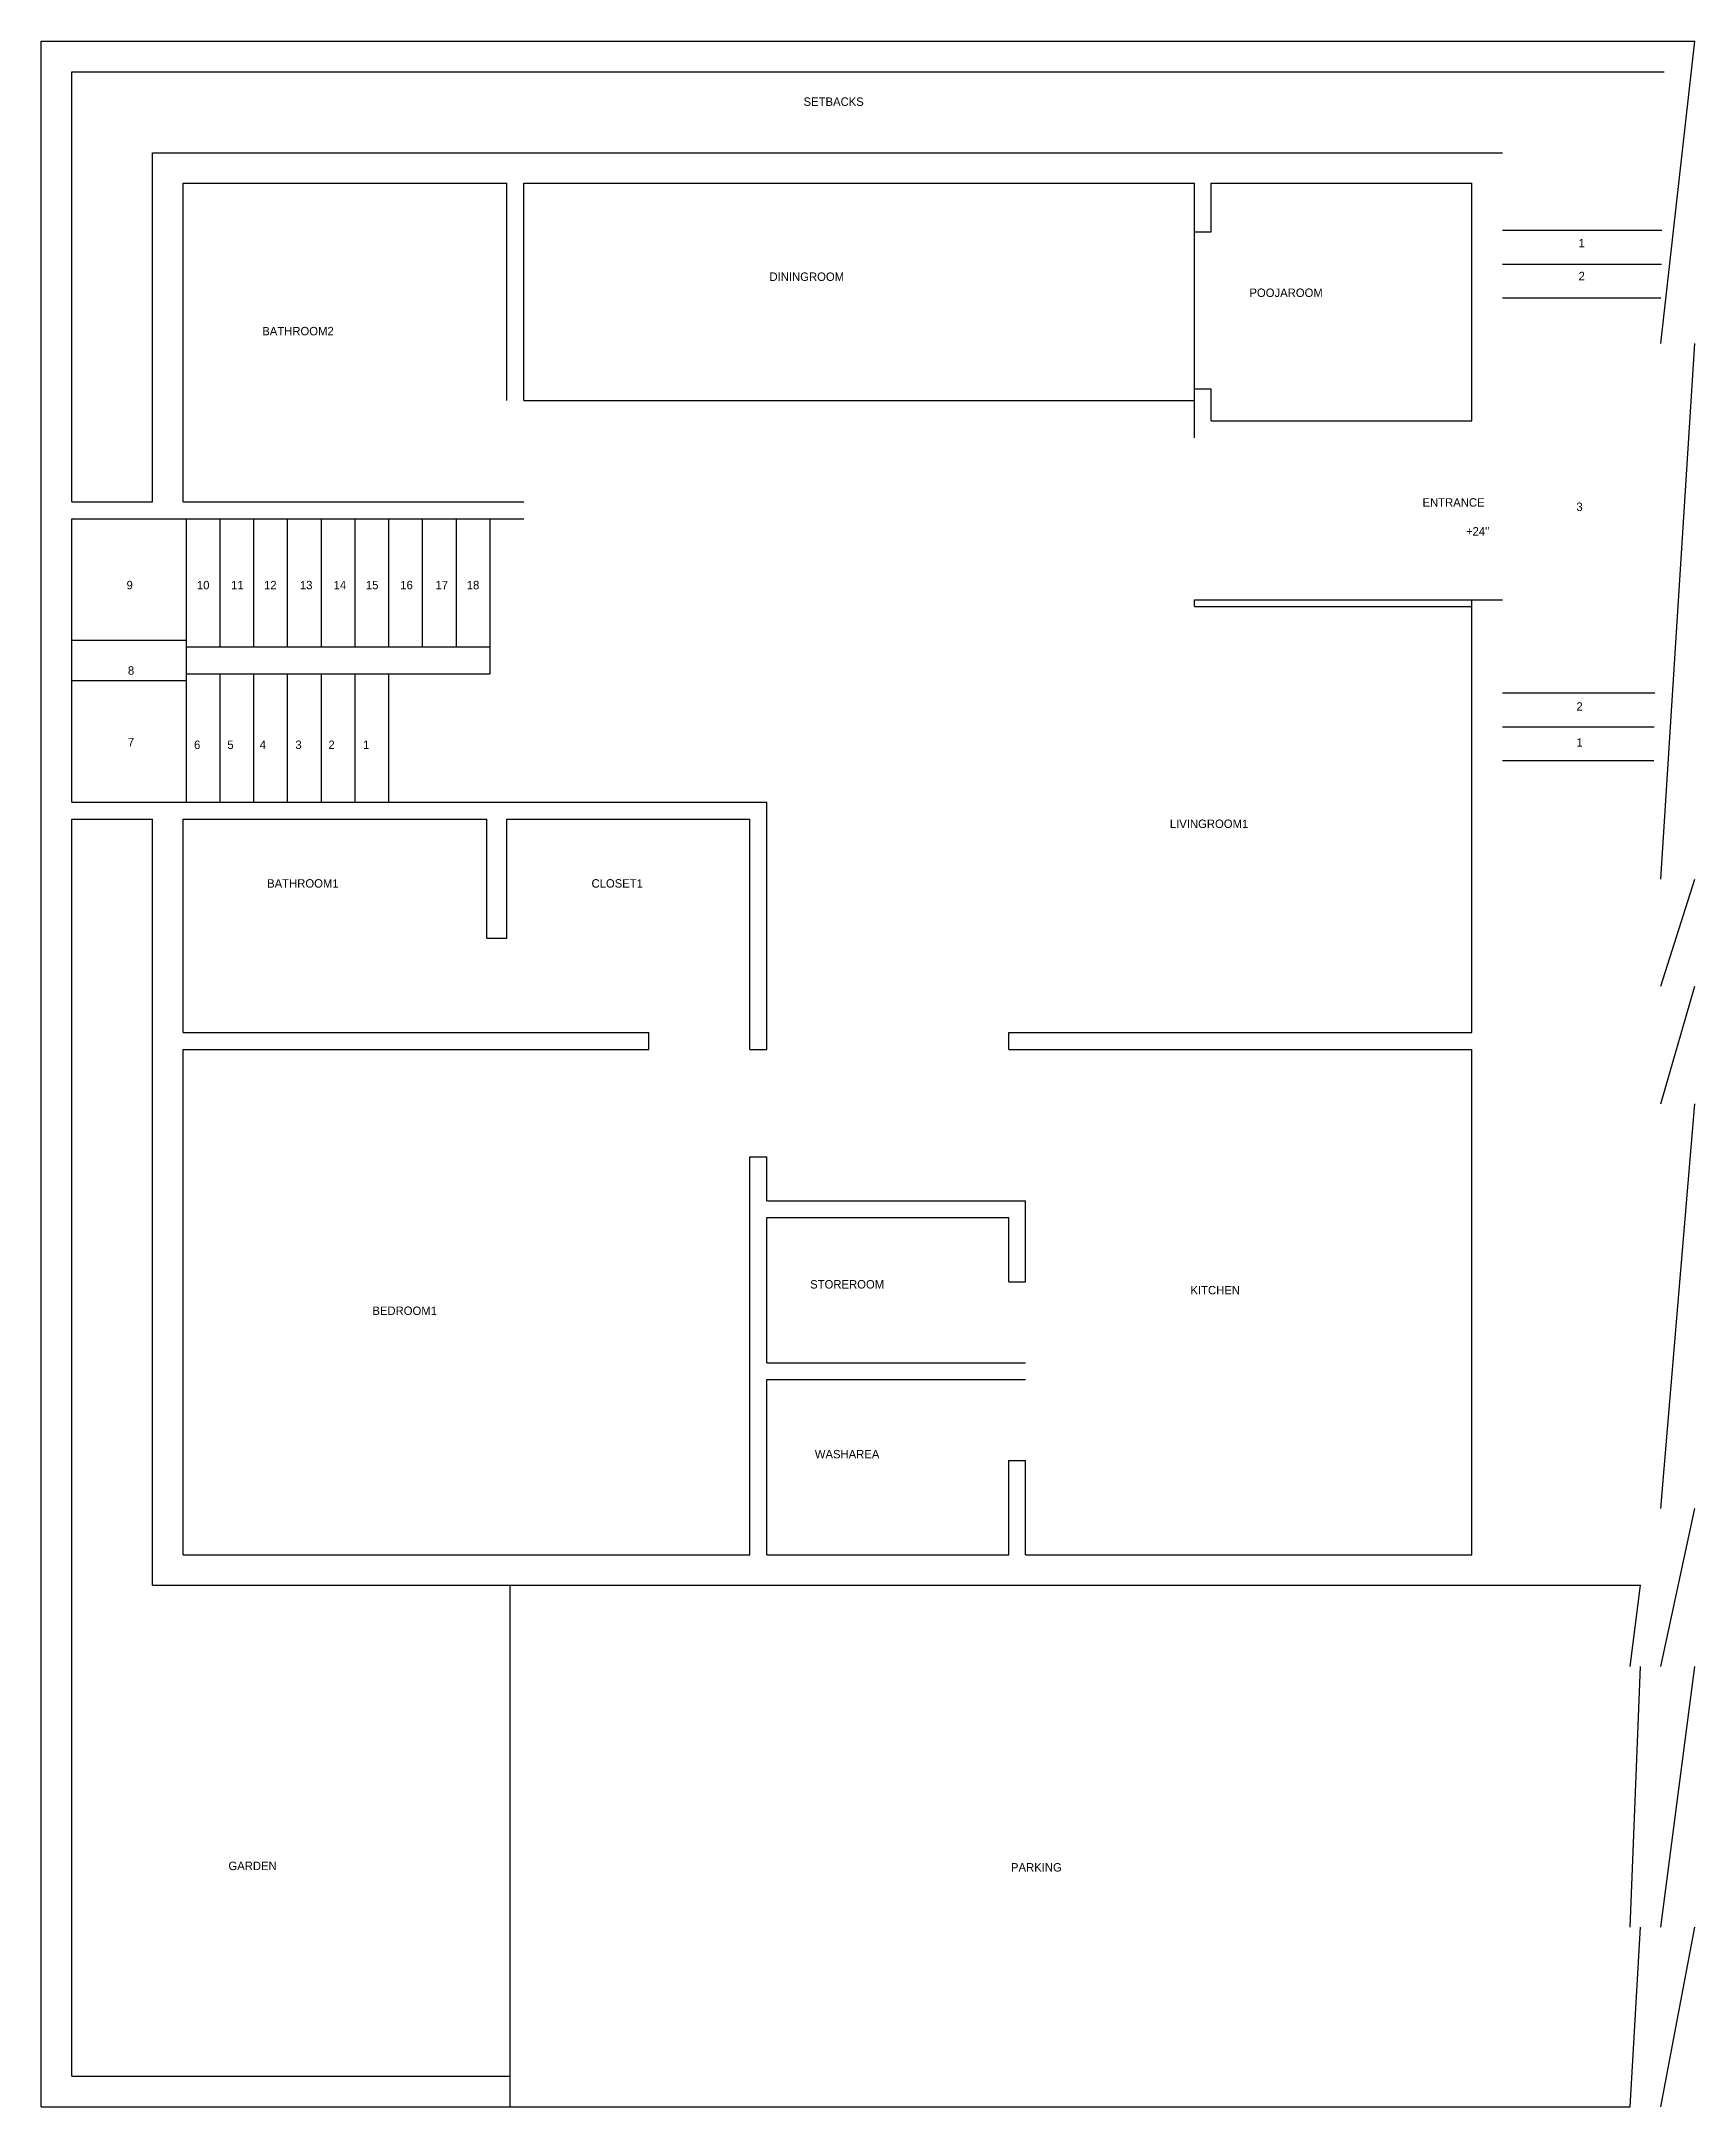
# Model space of a CAD drawing. Header units: metres. Extents: x 0 to 1097, y 0 to 612.
# Drawn here: x 0 to 490, y 0 to 612 of the extents above; entities that cross this region are included whole.
import ezdxf

# ---------------------------------------------------------------- set-up
doc = ezdxf.new("R2010")
doc.units = ezdxf.units.M
for name, color, linetype in [('BathRoom1', 7, 'Continuous'), ('BathRoom2', 7, 'Continuous'), ('BedRoom1', 7, 'Continuous'), ('Boundary', 7, 'Continuous'), ('Closet1', 7, 'Continuous'), ('DiningRoom', 7, 'Continuous'), ('Entrance_Staircase', 7, 'Continuous'), ('Garden', 7, 'Continuous'), ('Kitchen', 7, 'Continuous'), ('LivingRoom1', 7, 'Continuous'), ('Parking', 7, 'Continuous'), ('PoojaRoom', 7, 'Continuous'), ('Setbacks', 7, 'Continuous'), ('Staircase', 7, 'Continuous'), ('StoreRoom', 7, 'Continuous'), ('WashArea', 7, 'Continuous')]:
    doc.layers.add(name, color=color, linetype=linetype)

msp = doc.modelspace()

# ---------------------------------------------------------------- texts
at = {"layer": 'BathRoom1', "insert": (66.93, 363.72), "char_height": 2.5, "attachment_point": 1}
msp.add_mtext('BATHROOM1', dxfattribs=at)
at = {"layer": 'BathRoom2', "insert": (65.48, 527.37), "char_height": 2.5, "attachment_point": 1}
msp.add_mtext('BATHROOM2', dxfattribs=at)
at = {"layer": 'BedRoom1', "insert": (98.12, 237.1), "char_height": 2.5, "attachment_point": 1}
msp.add_mtext('BEDROOM1', dxfattribs=at)
at = {"layer": 'Closet1', "insert": (163.06, 363.72), "char_height": 2.5, "attachment_point": 1}
msp.add_mtext('CLOSET1', dxfattribs=at)
at = {"layer": 'DiningRoom', "insert": (215.81, 543.5), "char_height": 2.5, "attachment_point": 1}
msp.add_mtext('DININGROOM', dxfattribs=at)
at = {"layer": 'Entrance_Staircase', "char_height": 2.5, "attachment_point": 1}
for s, insert in [('1', (455.59, 553.45)), ('2', (455.59, 543.69)), ('ENTRANCE', (409.34, 476.61)), ('3', (454.95, 475.33)), ("+24''", (422.22, 468.05)), ('2', (454.95, 416.16)), ('1', (454.95, 405.49))]:
    msp.add_mtext(s, dxfattribs=dict(at, insert=insert))
at = {"layer": 'Garden', "insert": (55.46, 72.6), "char_height": 2.5, "attachment_point": 1}
msp.add_mtext('GARDEN', dxfattribs=at)
at = {"layer": 'Kitchen', "insert": (340.58, 243.2), "char_height": 2.5, "attachment_point": 1}
msp.add_mtext('KITCHEN', dxfattribs=at)
at = {"layer": 'LivingRoom1', "insert": (334.47, 381.39), "char_height": 2.5, "attachment_point": 1}
msp.add_mtext('LIVINGROOM1', dxfattribs=at)
at = {"layer": 'Parking', "insert": (287.38, 72.17), "char_height": 2.5, "attachment_point": 1}
msp.add_mtext('PARKING', dxfattribs=at)
at = {"layer": 'PoojaRoom', "insert": (358.04, 538.74), "char_height": 2.5, "attachment_point": 1}
msp.add_mtext('POOJAROOM', dxfattribs=at)
at = {"layer": 'Setbacks', "insert": (225.91, 595.36), "char_height": 2.5, "attachment_point": 1}
msp.add_mtext('SETBACKS', dxfattribs=at)
at = {"layer": 'Staircase', "char_height": 2.5, "attachment_point": 1}
for s, insert in [('9', (25.26, 452.12)), ('10', (46.11, 452.12)), ('11', (56.24, 452.12)), ('12', (66, 452.12)), ('13', (76.64, 452.12)), ('14', (86.64, 452.12)), ('15', (96.19, 452.12)), ('16', (106.39, 452.12)), ('17', (116.83, 452.12)), ('18', (126.08, 452.12)), ('8', (25.67, 426.82)), ('7', (25.67, 405.6)), ('6', (45.27, 404.79)), ('5', (55.14, 404.8)), ('4', (64.72, 404.8)), ('3', (75.31, 404.8)), ('2', (85.1, 404.8)), ('1', (95.36, 404.8))]:
    msp.add_mtext(s, dxfattribs=dict(at, insert=insert))
at = {"layer": 'StoreRoom', "insert": (227.86, 244.94), "char_height": 2.5, "attachment_point": 1}
msp.add_mtext('STOREROOM', dxfattribs=at)
at = {"layer": 'WashArea', "insert": (229.24, 194.61), "char_height": 2.5, "attachment_point": 1}
msp.add_mtext('WASHAREA', dxfattribs=at)

# ---------------------------------------------------------------- linework, layer by layer
at = {"layer": 'BathRoom1'}
for p, q in [((42, 318.3), (42, 381.55)), ((42, 381.55), (132, 381.55)), ((132, 346.23), (132, 381.55)), ((132, 346.23), (138, 346.23)), ((42, 318.3), (137.6, 318.3))]:
    msp.add_line(p, q, dxfattribs=at)
at = {"layer": 'BathRoom2'}
for p, q in [((42, 475.55), (42, 570)), ((42, 570), (138, 570)), ((138, 505.55), (138, 570)), ((42, 475.55), (143, 475.55))]:
    msp.add_line(p, q, dxfattribs=at)
at = {"layer": 'BedRoom1'}
for p, q in [((42, 163.5), (42, 313.3)), ((42, 313.3), (180, 313.3)), ((210, 313.3), (215, 313.3)), ((210, 163.5), (210, 281.43)), ((210, 281.43), (215, 281.43)), ((42, 163.5), (210, 163.5))]:
    msp.add_line(p, q, dxfattribs=at)
at = {"layer": 'Boundary'}
for p, q in [((0, 0), (0, 612)), ((0, 612), (490, 612)), ((480, 522.43), (490, 612)), ((480, 363.72), (490, 522.43)), ((480, 332.02), (490, 363.72)), ((480, 297.12), (490, 332.02)), ((480, 177.22), (490, 297.12)), ((480, 130.45), (490, 177.22)), ((480, 53.2), (490, 130.45)), ((480, 0), (490, 53.2)), ((0, 0), (139, 0))]:
    msp.add_line(p, q, dxfattribs=at)
at = {"layer": 'Closet1'}
for p, q in [((138, 346.23), (138, 381.55)), ((138, 381.55), (210, 381.55)), ((210, 313.3), (210, 381.55)), ((137.6, 318.3), (180, 318.3)), ((180, 313.3), (180, 318.3))]:
    msp.add_line(p, q, dxfattribs=at)
at = {"layer": 'DiningRoom'}
for p, q in [((143, 505.55), (143, 570)), ((143, 570), (341.72, 570)), ((341.72, 555.5), (341.72, 570)), ((341.72, 494.55), (341.72, 509.05)), ((143, 505.55), (341.72, 505.55))]:
    msp.add_line(p, q, dxfattribs=at)
at = {"layer": 'Entrance_Staircase'}
for p, q in [((433, 556), (480.28, 556)), ((433, 546), (480.13, 546)), ((433, 536), (479.98, 536)), ((433, 418.9), (478.17, 418.9)), ((433, 408.9), (478.02, 408.9)), ((433, 398.9), (477.87, 398.9))]:
    msp.add_line(p, q, dxfattribs=at)
at = {"layer": 'Garden'}
for p, q in [((9, 9), (9, 381.55)), ((9, 381.55), (33, 381.55)), ((33, 154.5), (33, 381.55)), ((33, 154.5), (139, 154.5)), ((139, 0), (139, 154.5)), ((9, 9), (139, 9))]:
    msp.add_line(p, q, dxfattribs=at)
at = {"layer": 'Kitchen'}
for p, q in [((286.72, 313.3), (286.72, 318.3)), ((286.72, 313.3), (424, 313.3)), ((424, 163.5), (424, 313.3)), ((215, 268.43), (215, 281.43)), ((215, 268.43), (291.72, 268.43)), ((291.72, 244.43), (291.72, 268.43)), ((291.72, 163.5), (291.72, 191.43)), ((291.72, 163.5), (424, 163.5))]:
    msp.add_line(p, q, dxfattribs=at)
at = {"layer": 'LivingRoom1'}
for p, q in [((341.72, 444.55), (341.72, 446.55)), ((341.72, 446.55), (433, 446.55)), ((341.72, 444.55), (424, 444.55)), ((424, 318.3), (424, 446.55)), ((215, 313.3), (215, 386.55)), ((286.72, 318.3), (424, 318.3))]:
    msp.add_line(p, q, dxfattribs=at)
at = {"layer": 'Parking'}
for p, q in [((139, 154.5), (473.93, 154.5)), ((470.86, 130.45), (473.93, 154.5)), ((470.86, 53.2), (473.93, 130.45)), ((470.86, 0), (473.93, 53.2)), ((139, 0), (470.86, 0))]:
    msp.add_line(p, q, dxfattribs=at)
at = {"layer": 'PoojaRoom'}
for p, q in [((346.72, 555.5), (346.72, 570)), ((346.72, 570), (424, 570)), ((424, 499.55), (424, 570)), ((341.72, 505.55), (341.72, 555.5)), ((341.72, 555.5), (346.72, 555.5)), ((341.72, 509.05), (346.72, 509.05)), ((346.72, 499.55), (346.72, 509.05)), ((346.72, 499.55), (424, 499.55))]:
    msp.add_line(p, q, dxfattribs=at)
at = {"layer": 'Setbacks'}
for p, q in [((9, 475.55), (9, 603)), ((9, 603), (481, 603)), ((33, 475.55), (33, 579)), ((33, 579), (433, 579)), ((9, 475.55), (33, 475.55))]:
    msp.add_line(p, q, dxfattribs=at)
at = {"layer": 'Staircase'}
for p, q in [((9, 386.55), (9, 470.55)), ((9, 470.55), (143, 470.55)), ((43, 386.55), (43, 470.55)), ((53, 432.55), (53, 470.55)), ((53, 432.55), (53, 470.55)), ((63, 432.55), (63, 470.55)), ((63, 432.55), (63, 470.55)), ((73, 432.55), (73, 470.55)), ((73, 432.55), (73, 470.55)), ((83, 432.55), (83, 470.55)), ((83, 432.55), (83, 470.55)), ((93, 432.55), (93, 470.55)), ((93, 432.55), (93, 470.55)), ((103, 432.55), (103, 470.55)), ((103, 432.55), (103, 470.55)), ((113, 432.55), (113, 470.55)), ((113, 432.55), (113, 470.55)), ((123, 432.55), (123, 470.55)), ((123, 432.55), (123, 470.55)), ((133, 424.55), (133, 470.55)), ((133, 432.55), (133, 470.55)), ((9, 434.55), (43, 434.55)), ((43, 432.55), (133, 432.55)), ((9, 422.55), (43, 422.55)), ((43, 424.55), (133, 424.55)), ((53, 386.55), (53, 424.55)), ((63, 386.55), (63, 424.55)), ((73, 386.55), (73, 424.55)), ((83, 386.55), (83, 424.55)), ((93, 386.55), (93, 424.55)), ((103, 386.55), (103, 424.55)), ((9, 386.55), (215, 386.55))]:
    msp.add_line(p, q, dxfattribs=at)
at = {"layer": 'StoreRoom'}
for p, q in [((215, 263.43), (286.72, 263.43)), ((215, 220.43), (215, 263.43)), ((286.72, 244.43), (286.72, 263.43)), ((286.72, 244.43), (291.72, 244.43)), ((215, 220.43), (291.72, 220.43))]:
    msp.add_line(p, q, dxfattribs=at)
at = {"layer": 'WashArea'}
for p, q in [((215, 163.5), (215, 215.43)), ((215, 215.43), (291.72, 215.43)), ((286.72, 163.5), (286.72, 191.43)), ((286.72, 191.43), (291.72, 191.43)), ((215, 163.5), (286.72, 163.5))]:
    msp.add_line(p, q, dxfattribs=at)

msp.set_redraw_order([(e.dxf.handle, doc.entitydb.next_handle()) for e in msp.query("TEXT MTEXT ATTDEF DIMENSION ARC_DIMENSION")])  # texts and dimensions are drawn at this point

doc.saveas('drawing.dxf')
